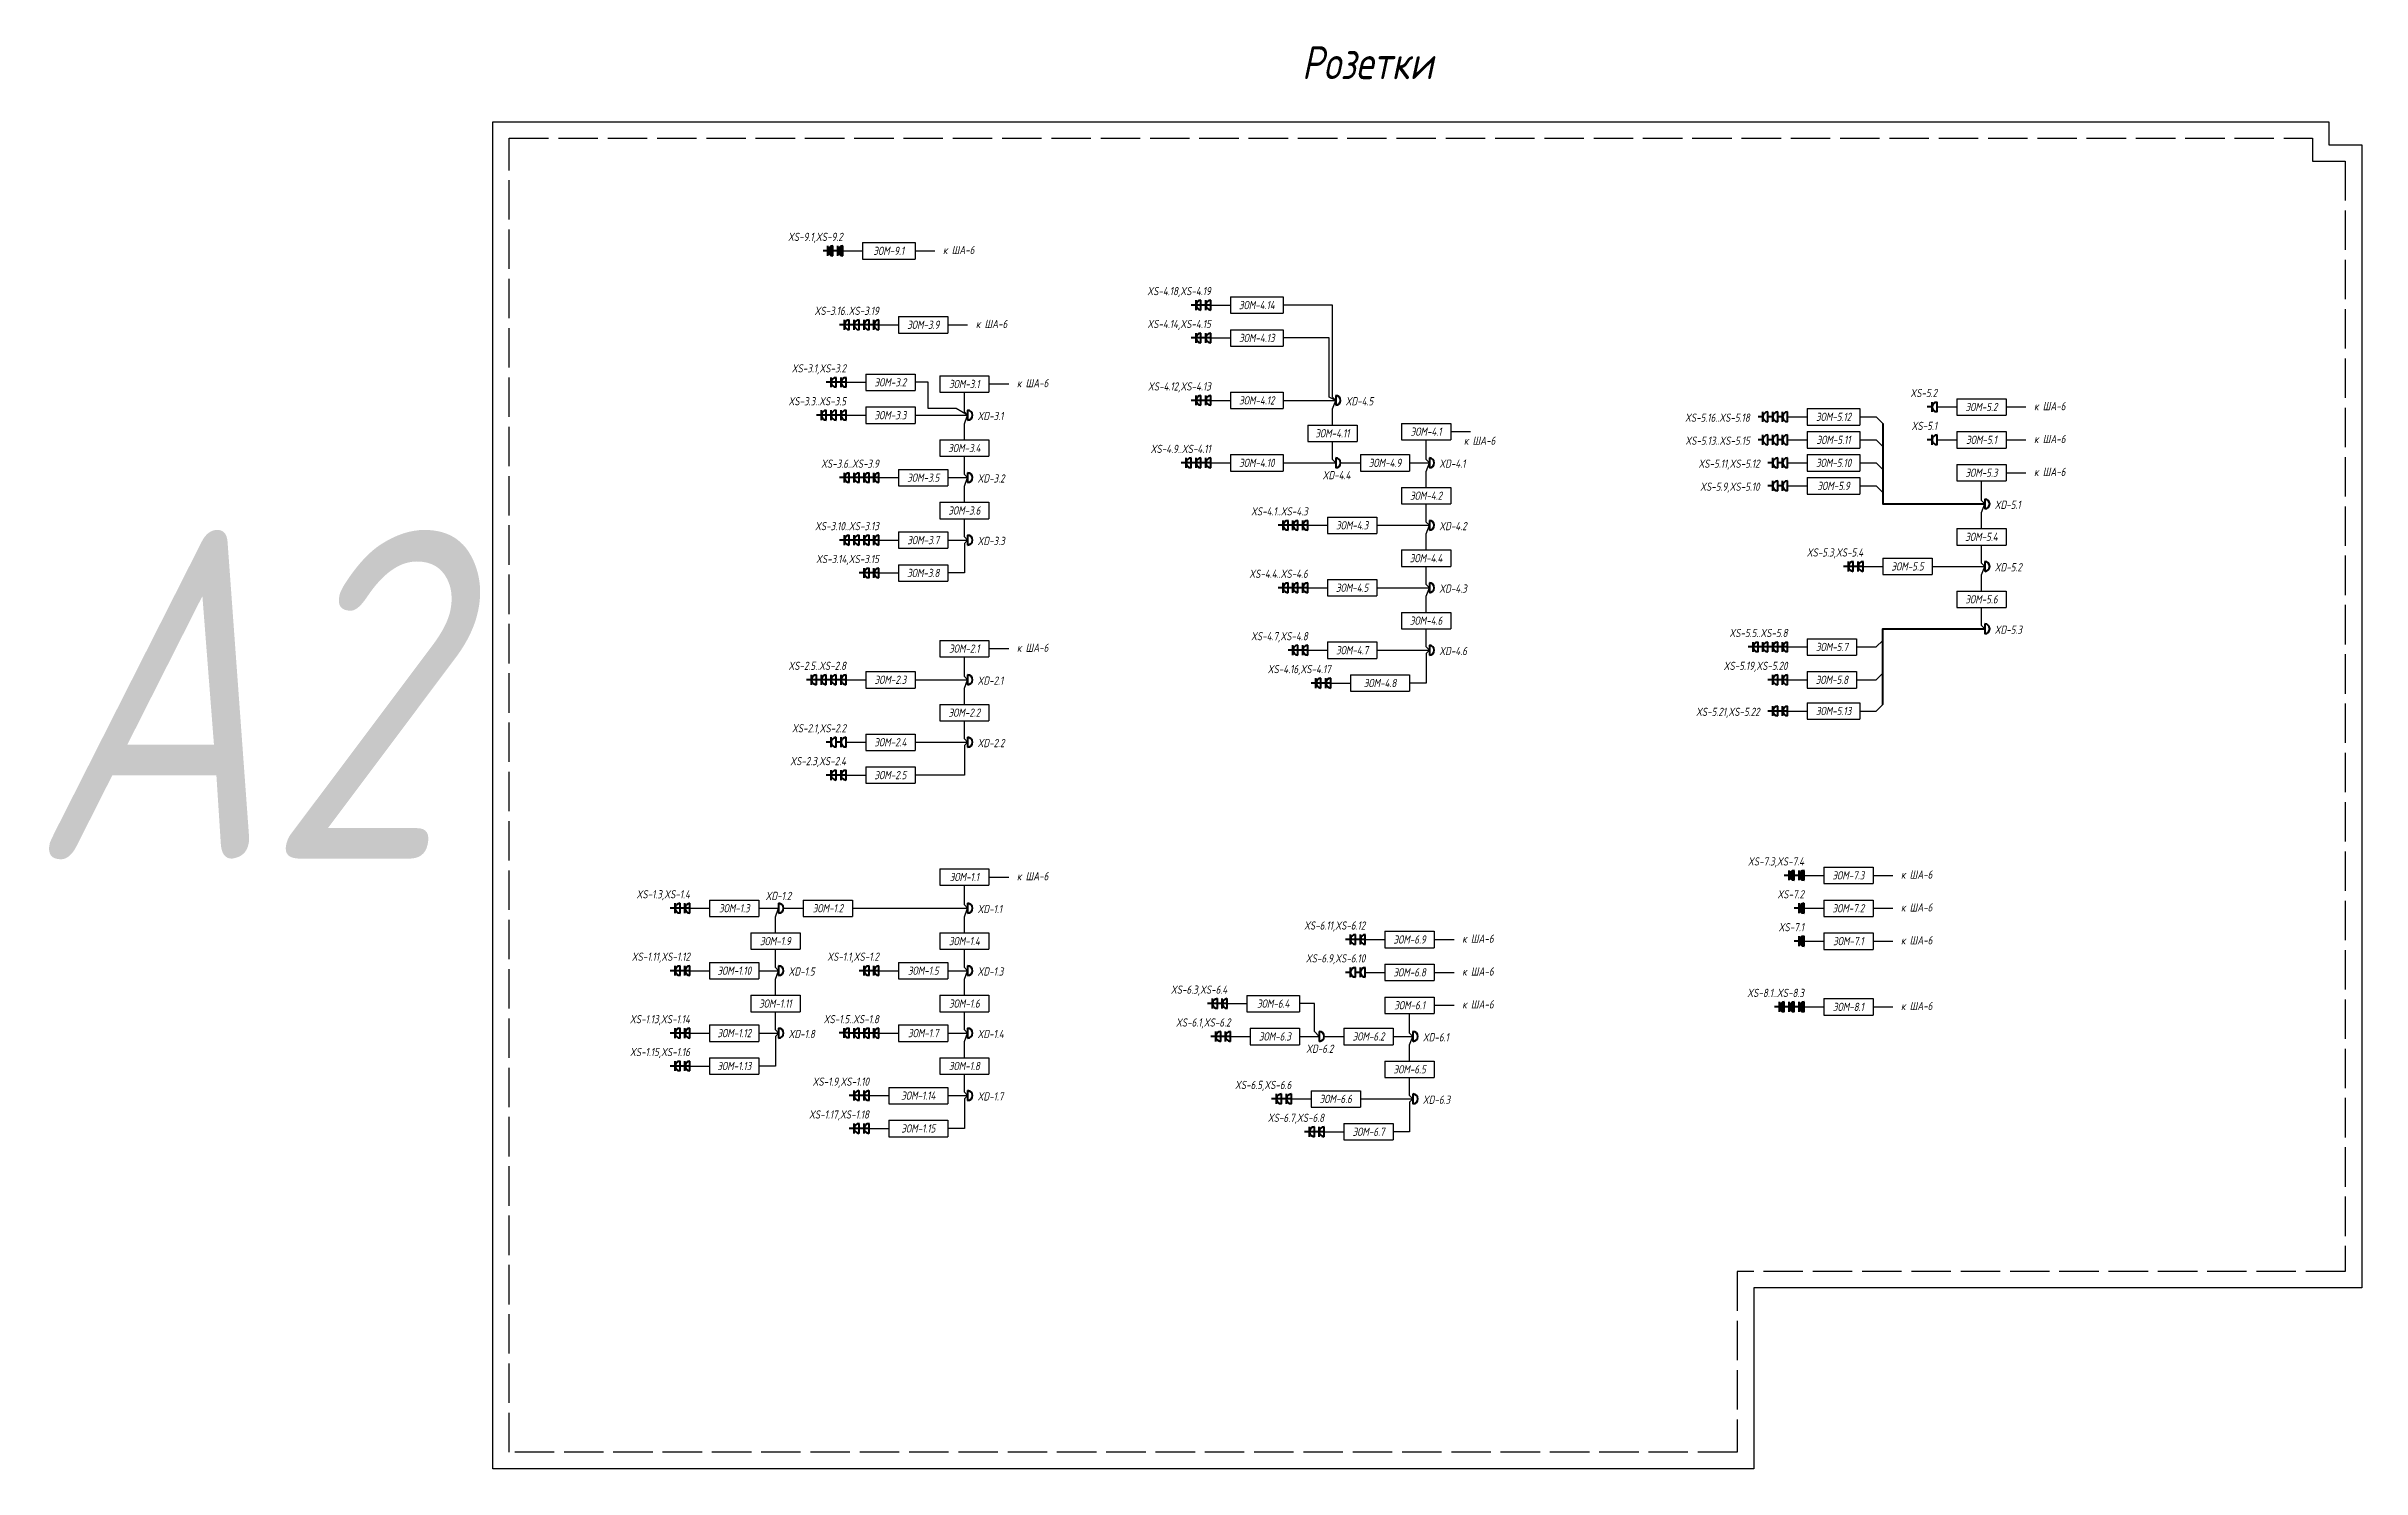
# Model space of a CAD drawing. Header units: millimetres. Extents: x -1048 to 3005, y -1068 to 487.
# Drawn here: x -297 to 407, y 54 to 487 of the extents above; entities that cross this region are included whole.
import ezdxf
from ezdxf.enums import TextEntityAlignment as Align

# ---------------------------------------------------------------- set-up
doc = ezdxf.new("R2010")
doc.units = ezdxf.units.MM
doc.linetypes.add('ACAD_ISO02W100', pattern=[15, 12, -3])
doc.layers.add('noprint', color=2, linetype='Continuous', plot=False)
doc.styles.get("Standard").update_dxf_attribs({"font": 'arial.ttf'})
doc.styles.add('ГОСТ-ISOCPEUR', font='isocpeui.ttf', dxfattribs={"width": 0.8})
doc.linetypes.add('220V_LINE', pattern='A,0.2,-0.05,["~220V",Standard,S=0.1,R=0,X=0,Y=-0.05],-0.4,0.1', length=0.75)

msp = doc.modelspace()

# ---------------------------------------------------------------- texts
at = {"style": 'ГОСТ-ISOCPEUR', "width": 0.8}
for s, p in [('XS-9.1,XS-9.2', (-55, 428.01)), ('XS-4.18,XS-4.19', (57, 411.51)), ('XS-3.16..XS-3.19', (-44, 405.51)), ('XS-4.14,XS-4.15', (57, 401.51)), ('XS-3.1,XS-3.2', (-54, 388.01)), ('XS-3.3..XS-3.5', (-54, 378.01)), ('XS-4.12,XS-4.13', (57, 382.51)), ('XS-5.2', (278, 380.51)), ('XS-5.16..XS-5.18', (221, 373.01)), ('XS-5.13..XS-5.15', (221, 366.01)), ('XS-5.1', (278, 370.51)), ('XS-3.6..XS-3.9', (-44, 359.01)), ('XS-4.9..XS-4.11', (57, 363.51)), ('XS-5.11,XS-5.12', (224, 359.01)), ('XS-5.9,XS-5.10', (224, 352.01)), ('XS-4.1..XS-4.3', (86.5, 344.51)), ('XS-3.10..XS-3.13', (-44, 340.01)), ('XS-3.14,XS-3.15', (-44, 330.01)), ('XS-5.3,XS-5.4', (255.5, 332)), ('XS-4.4..XS-4.6', (86.5, 325.51)), ('XS-5.5..XS-5.8', (232.5, 307.5)), ('XS-4.7,XS-4.8', (86.5, 306.51)), ('XS-2.5..XS-2.8', (-54, 297.51)), ('XS-4.16,XS-4.17', (93.5, 296.51)), ('XS-5.19,XS-5.20', (232.5, 297.5)), ('XS-5.21,XS-5.22', (224, 283.51)), ('XS-2.1,XS-2.2', (-54, 278.51)), ('XS-2.3,XS-2.4', (-54, 268.51)), ('XS-7.3,XS-7.4', (237.5, 238)), ('XS-1.3,XS-1.4', (-101.5, 228.01)), ('XS-7.2', (237.5, 228)), ('XS-6.11,XS-6.12', (104, 218.5)), ('XS-7.1', (237.5, 218)), ('XS-1.11,XS-1.12', (-101.5, 209.01)), ('XS-1.1,XS-1.2', (-44, 209.01)), ('XS-6.9,XS-6.10', (104, 208.5)), ('XS-6.3,XS-6.4', (62, 199)), ('XS-8.1..XS-8.3', (237.5, 198)), ('XS-1.13,XS-1.14', (-101.5, 190.01)), ('XS-1.5..XS-1.8', (-44, 190.01)), ('XS-6.1,XS-6.2', (63, 189)), ('XS-1.15,XS-1.16', (-101.5, 180.01)), ('XS-1.9,XS-1.10', (-47, 171.01)), ('XS-6.5,XS-6.6', (81.5, 170)), ('XS-1.17,XS-1.18', (-47, 161.01)), ('XS-6.7,XS-6.8', (91.5, 160))]:
    msp.add_text(s, height=2.5, dxfattribs=at).set_placement(p, align=Align.RIGHT)
for s, p in [('к ША-6', (-24.5, 424.01)), ('к ША-6', (-14.5, 401.51)), ('к ША-6', (-2, 383.51)), ('XD-4.5', (98, 378.01)), ('XD-3.1', (-14, 373.51)), ('к ША-6', (307.5, 376.51)), ('к ША-6', (134, 366.01)), ('к ША-6', (307.5, 366.51)), ('XD-4.1', (126.5, 359.01)), ('XD-3.2', (-14, 354.51)), ('XD-4.4', (91, 355.51)), ('к ША-6', (307.5, 356.51)), ('XD-5.1', (295.5, 346.5)), ('XD-4.2', (126.5, 340.01)), ('XD-3.3', (-14, 335.51)), ('XD-5.2', (295.5, 327.5)), ('XD-4.3', (126.5, 321.01)), ('XD-5.3', (295.5, 308.5)), ('к ША-6', (-2, 303.01)), ('XD-4.6', (126.5, 302.01)), ('XD-2.1', (-14, 293.01)), ('XD-2.2', (-14, 274.01)), ('к ША-6', (-2, 233.51)), ('к ША-6', (267, 234.01)), ('XD-1.2', (-78.5, 227.51)), ('XD-1.1', (-14, 223.51)), ('к ША-6', (267, 224.01)), ('к ША-6', (133.5, 214.51)), ('к ША-6', (267, 214.01)), ('XD-1.5', (-71.5, 204.51)), ('XD-1.3', (-14, 204.51)), ('к ША-6', (133.5, 204.51)), ('к ША-6', (133.5, 194.51)), ('к ША-6', (267, 194.01)), ('XD-1.8', (-71.5, 185.51)), ('XD-1.4', (-14, 185.51)), ('XD-6.2', (86, 181)), ('XD-6.1', (121.5, 184.5)), ('XD-1.7', (-14, 166.51)), ('XD-6.3', (121.5, 165.5))]:
    msp.add_text(s, height=2.5, dxfattribs=at).set_placement(p)
at = {"layer": 'noprint', "style": 'ГОСТ-ISOCPEUR', "width": 0.8}
msp.add_text('Розетки', height=10, dxfattribs=at).set_placement((124.67, 477.23), align=Align.RIGHT)
msp.add_text('А2', height=100, dxfattribs=at).set_placement((-303.02, 240.1))

# ---------------------------------------------------------------- blocks, each defined once
blk = doc.blocks.new('розетка скрытая трехполюсная')
at = {"color": 0, "lineweight": -2}
for p, q in [((-1.5, 1.5), (1.5, 1.5)), ((-1.5, 0), (1.5, 0)), ((0, 0), (0, 3))]:
    blk.add_line(p, q, dxfattribs=at)
blk.add_arc((0, 0), 1.5, 0, 180, dxfattribs=at)
blk = doc.blocks.new('коробка коммутационная')
at = {"color": 0, "lineweight": -2}
blk.add_line((0, 3), (0, 0), dxfattribs=at)
blk.add_arc((0, 1.5), 1.5, 270, 90, dxfattribs=at)
blk = doc.blocks.new('*T3')
at = {"color": 0, "lineweight": -2}
for p, q in [((0, 0), (15, 0)), ((0, 0), (0, -5)), ((15, 0), (15, -5)), ((0, -5), (15, -5))]:
    blk.add_line(p, q, dxfattribs=at)
at = {"color": 0, "insert": (7.5, -2.5), "char_height": 2.5, "width": 14, "attachment_point": 5, "style": 'ГОСТ-ISOCPEUR'}
blk.add_mtext('{ЭОМ-1.1}', dxfattribs=at)
blk = doc.blocks.new('*T4')
at = {"color": 0, "lineweight": -2}
for p, q in [((0, 0), (15, 0)), ((0, 0), (0, -5)), ((15, 0), (15, -5)), ((0, -5), (15, -5))]:
    blk.add_line(p, q, dxfattribs=at)
at = {"color": 0, "insert": (7.5, -2.5), "char_height": 2.5, "width": 14, "attachment_point": 5, "style": 'ГОСТ-ISOCPEUR'}
blk.add_mtext('{ЭОМ-1.5}', dxfattribs=at)
blk = doc.blocks.new('*T5')
at = {"color": 0, "lineweight": -2}
for p, q in [((0, 0), (15, 0)), ((0, 0), (0, -5)), ((15, 0), (15, -5)), ((0, -5), (15, -5))]:
    blk.add_line(p, q, dxfattribs=at)
at = {"color": 0, "insert": (7.5, -2.5), "char_height": 2.5, "width": 14, "attachment_point": 5, "style": 'ГОСТ-ISOCPEUR'}
blk.add_mtext('{ЭОМ-1.3}', dxfattribs=at)
blk = doc.blocks.new('*T6')
at = {"color": 0, "lineweight": -2}
for p, q in [((0, 0), (15, 0)), ((0, 0), (0, -5)), ((15, 0), (15, -5)), ((0, -5), (15, -5))]:
    blk.add_line(p, q, dxfattribs=at)
at = {"color": 0, "insert": (7.5, -2.5), "char_height": 2.5, "width": 14, "attachment_point": 5, "style": 'ГОСТ-ISOCPEUR'}
blk.add_mtext('{ЭОМ-1.2}', dxfattribs=at)
blk = doc.blocks.new('*T7')
at = {"color": 0, "lineweight": -2}
for p, q in [((0, 0), (15, 0)), ((0, 0), (0, -5)), ((15, 0), (15, -5)), ((0, -5), (15, -5))]:
    blk.add_line(p, q, dxfattribs=at)
at = {"color": 0, "insert": (7.5, -2.5), "char_height": 2.5, "width": 14, "attachment_point": 5, "style": 'ГОСТ-ISOCPEUR'}
blk.add_mtext('{ЭОМ-1.7}', dxfattribs=at)
blk = doc.blocks.new('*T8')
at = {"color": 0, "lineweight": -2}
for p, q in [((0, 0), (15, 0)), ((0, 0), (0, -5)), ((15, 0), (15, -5)), ((0, -5), (15, -5))]:
    blk.add_line(p, q, dxfattribs=at)
at = {"color": 0, "insert": (7.5, -2.5), "char_height": 2.5, "width": 14, "attachment_point": 5, "style": 'ГОСТ-ISOCPEUR'}
blk.add_mtext('{ЭОМ-1.4}', dxfattribs=at)
blk = doc.blocks.new('*T9')
at = {"color": 0, "lineweight": -2}
for p, q in [((0, 0), (15, 0)), ((0, 0), (0, -5)), ((15, 0), (15, -5)), ((0, -5), (15, -5))]:
    blk.add_line(p, q, dxfattribs=at)
at = {"color": 0, "insert": (7.5, -2.5), "char_height": 2.5, "width": 14, "attachment_point": 5, "style": 'ГОСТ-ISOCPEUR'}
blk.add_mtext('{ЭОМ-1.6}', dxfattribs=at)
blk = doc.blocks.new('*T10')
at = {"color": 0, "lineweight": -2}
for p, q in [((0, 0), (18, 0)), ((0, 0), (0, -5)), ((18, 0), (18, -5)), ((0, -5), (18, -5))]:
    blk.add_line(p, q, dxfattribs=at)
at = {"color": 0, "insert": (9, -2.5), "char_height": 2.5, "width": 17, "attachment_point": 5, "style": 'ГОСТ-ISOCPEUR'}
blk.add_mtext('{ЭОМ-1.15}', dxfattribs=at)
blk = doc.blocks.new('*T11')
at = {"color": 0, "lineweight": -2}
for p, q in [((0, 0), (15, 0)), ((0, 0), (0, -5)), ((15, 0), (15, -5)), ((0, -5), (15, -5))]:
    blk.add_line(p, q, dxfattribs=at)
at = {"color": 0, "insert": (7.5, -2.5), "char_height": 2.5, "width": 14, "attachment_point": 5, "style": 'ГОСТ-ISOCPEUR'}
blk.add_mtext('{ЭОМ-1.9}', dxfattribs=at)
blk = doc.blocks.new('*T12')
at = {"color": 0, "lineweight": -2}
for p, q in [((0, 0), (15, 0)), ((0, 0), (0, -5)), ((15, 0), (15, -5)), ((0, -5), (15, -5))]:
    blk.add_line(p, q, dxfattribs=at)
at = {"color": 0, "insert": (7.5, -2.5), "char_height": 2.5, "width": 14, "attachment_point": 5, "style": 'ГОСТ-ISOCPEUR'}
blk.add_mtext('{\\W0.8;ЭОМ-1.10}', dxfattribs=at)
blk = doc.blocks.new('*T13')
at = {"color": 0, "lineweight": -2}
for p, q in [((0, 0), (15, 0)), ((0, 0), (0, -5)), ((15, 0), (15, -5)), ((0, -5), (15, -5))]:
    blk.add_line(p, q, dxfattribs=at)
at = {"color": 0, "insert": (7.5, -2.5), "char_height": 2.5, "width": 14, "attachment_point": 5, "style": 'ГОСТ-ISOCPEUR'}
blk.add_mtext('{ЭОМ-1.13}', dxfattribs=at)
blk = doc.blocks.new('*T14')
at = {"color": 0, "lineweight": -2}
for p, q in [((0, 0), (15, 0)), ((0, 0), (0, -5)), ((15, 0), (15, -5)), ((0, -5), (15, -5))]:
    blk.add_line(p, q, dxfattribs=at)
at = {"color": 0, "insert": (7.5, -2.5), "char_height": 2.5, "width": 14, "attachment_point": 5, "style": 'ГОСТ-ISOCPEUR'}
blk.add_mtext('{ЭОМ-2.1}', dxfattribs=at)
blk = doc.blocks.new('*T15')
at = {"color": 0, "lineweight": -2}
for p, q in [((0, 0), (15, 0)), ((0, 0), (0, -5)), ((15, 0), (15, -5)), ((0, -5), (15, -5))]:
    blk.add_line(p, q, dxfattribs=at)
at = {"color": 0, "insert": (7.5, -2.5), "char_height": 2.5, "width": 14, "attachment_point": 5, "style": 'ГОСТ-ISOCPEUR'}
blk.add_mtext('{ЭОМ-2.3}', dxfattribs=at)
blk = doc.blocks.new('розетка открытая трехполюсная')
at = {"color": 0, "lineweight": -2}
for p, q in [((-1.5, 1.5), (1.5, 1.5)), ((-1.5, 0), (1.5, 0)), ((0, 1.5), (0, 3))]:
    blk.add_line(p, q, dxfattribs=at)
blk.add_arc((0, 0), 1.5, 0, 180, dxfattribs=at)
blk = doc.blocks.new('*T17')
at = {"color": 0, "lineweight": -2}
for p, q in [((0, 0), (15, 0)), ((0, 0), (0, -5)), ((15, 0), (15, -5)), ((0, -5), (15, -5))]:
    blk.add_line(p, q, dxfattribs=at)
at = {"color": 0, "insert": (7.5, -2.5), "char_height": 2.5, "width": 14, "attachment_point": 5, "style": 'ГОСТ-ISOCPEUR'}
blk.add_mtext('{ЭОМ-3.1}', dxfattribs=at)
blk = doc.blocks.new('*T18')
at = {"color": 0, "lineweight": -2}
for p, q in [((0, 0), (15, 0)), ((0, 0), (0, -5)), ((15, 0), (15, -5)), ((0, -5), (15, -5))]:
    blk.add_line(p, q, dxfattribs=at)
at = {"color": 0, "insert": (7.5, -2.5), "char_height": 2.5, "width": 14, "attachment_point": 5, "style": 'ГОСТ-ISOCPEUR'}
blk.add_mtext('{ЭОМ-3.3}', dxfattribs=at)
blk = doc.blocks.new('*T19')
at = {"color": 0, "lineweight": -2}
for p, q in [((0, 0), (15, 0)), ((0, 0), (0, -5)), ((15, 0), (15, -5)), ((0, -5), (15, -5))]:
    blk.add_line(p, q, dxfattribs=at)
at = {"color": 0, "insert": (7.5, -2.5), "char_height": 2.5, "width": 14, "attachment_point": 5, "style": 'ГОСТ-ISOCPEUR'}
blk.add_mtext('{ЭОМ-3.2}', dxfattribs=at)
blk = doc.blocks.new('*T20')
at = {"color": 0, "lineweight": -2}
for p, q in [((0, 0), (15, 0)), ((0, 0), (0, -5)), ((15, 0), (15, -5)), ((0, -5), (15, -5))]:
    blk.add_line(p, q, dxfattribs=at)
at = {"color": 0, "insert": (7.5, -2.5), "char_height": 2.5, "width": 14, "attachment_point": 5, "style": 'ГОСТ-ISOCPEUR'}
blk.add_mtext('{ЭОМ-3.4}', dxfattribs=at)
blk = doc.blocks.new('*T21')
at = {"color": 0, "lineweight": -2}
for p, q in [((0, 0), (15, 0)), ((0, 0), (0, -5)), ((15, 0), (15, -5)), ((0, -5), (15, -5))]:
    blk.add_line(p, q, dxfattribs=at)
at = {"color": 0, "insert": (7.5, -2.5), "char_height": 2.5, "width": 14, "attachment_point": 5, "style": 'ГОСТ-ISOCPEUR'}
blk.add_mtext('{ЭОМ-3.5}', dxfattribs=at)
blk = doc.blocks.new('*T22')
at = {"color": 0, "lineweight": -2}
for p, q in [((0, 0), (15, 0)), ((0, 0), (0, -5)), ((15, 0), (15, -5)), ((0, -5), (15, -5))]:
    blk.add_line(p, q, dxfattribs=at)
at = {"color": 0, "insert": (7.5, -2.5), "char_height": 2.5, "width": 14, "attachment_point": 5, "style": 'ГОСТ-ISOCPEUR'}
blk.add_mtext('{ЭОМ-3.6}', dxfattribs=at)
blk = doc.blocks.new('*T23')
at = {"color": 0, "lineweight": -2}
for p, q in [((0, 0), (15, 0)), ((0, 0), (0, -5)), ((15, 0), (15, -5)), ((0, -5), (15, -5))]:
    blk.add_line(p, q, dxfattribs=at)
at = {"color": 0, "insert": (7.5, -2.5), "char_height": 2.5, "width": 14, "attachment_point": 5, "style": 'ГОСТ-ISOCPEUR'}
blk.add_mtext('{ЭОМ-3.7}', dxfattribs=at)
blk = doc.blocks.new('*T24')
at = {"color": 0, "lineweight": -2}
for p, q in [((0, 0), (15, 0)), ((0, 0), (0, -5)), ((15, 0), (15, -5)), ((0, -5), (15, -5))]:
    blk.add_line(p, q, dxfattribs=at)
at = {"color": 0, "insert": (7.5, -2.5), "char_height": 2.5, "width": 14, "attachment_point": 5, "style": 'ГОСТ-ISOCPEUR'}
blk.add_mtext('{ЭОМ-3.8}', dxfattribs=at)
blk = doc.blocks.new('*T25')
at = {"color": 0, "lineweight": -2}
for p, q in [((0, 0), (15, 0)), ((0, 0), (0, -5)), ((15, 0), (15, -5)), ((0, -5), (15, -5))]:
    blk.add_line(p, q, dxfattribs=at)
at = {"color": 0, "insert": (7.5, -2.5), "char_height": 2.5, "width": 14, "attachment_point": 5, "style": 'ГОСТ-ISOCPEUR'}
blk.add_mtext('{ЭОМ-3.9}', dxfattribs=at)
blk = doc.blocks.new('розетка скрытая трехполюсная IP54')
at = {"lineweight": -2}
h = blk.add_hatch(color=0, dxfattribs=at)
h.paths.add_polyline_path([(0, 0), (0, 1.5, 0.414214), (-1.5, 0)])
h.paths.add_polyline_path([(1.5, 0, 0.414214), (0, 1.5), (0, 0)])
at = {"color": 0, "lineweight": -2}
for p, q in [((-1.5, 1.5), (1.5, 1.5)), ((-1.5, 0), (1.5, 0)), ((0, 0), (0, 3))]:
    blk.add_line(p, q, dxfattribs=at)
blk.add_arc((0, 0), 1.5, 0, 180, dxfattribs=at)
blk = doc.blocks.new('*T27')
at = {"color": 0, "lineweight": -2}
for p, q in [((0, 0), (16, 0)), ((0, 0), (0, -5)), ((16, 0), (16, -5)), ((0, -5), (16, -5))]:
    blk.add_line(p, q, dxfattribs=at)
at = {"color": 0, "insert": (8, -2.5), "char_height": 2.5, "width": 15, "attachment_point": 5, "style": 'ГОСТ-ISOCPEUR'}
blk.add_mtext('{ЭОМ-9.1}', dxfattribs=at)
blk = doc.blocks.new('*T28')
at = {"color": 0, "lineweight": -2}
for p, q in [((0, 0), (15, 0)), ((0, 0), (0, -5)), ((15, 0), (15, -5)), ((0, -5), (15, -5))]:
    blk.add_line(p, q, dxfattribs=at)
at = {"color": 0, "insert": (7.5, -2.5), "char_height": 2.5, "width": 14, "attachment_point": 5, "style": 'ГОСТ-ISOCPEUR'}
blk.add_mtext('{ЭОМ-4.1}', dxfattribs=at)
blk = doc.blocks.new('*T29')
at = {"color": 0, "lineweight": -2}
for p, q in [((0, 0), (15, 0)), ((0, 0), (0, -5)), ((15, 0), (15, -5)), ((0, -5), (15, -5))]:
    blk.add_line(p, q, dxfattribs=at)
at = {"color": 0, "insert": (7.5, -2.5), "char_height": 2.5, "width": 14, "attachment_point": 5, "style": 'ГОСТ-ISOCPEUR'}
blk.add_mtext('{ЭОМ-4.2}', dxfattribs=at)
blk = doc.blocks.new('*T30')
at = {"color": 0, "lineweight": -2}
for p, q in [((0, 0), (15, 0)), ((0, 0), (0, -5)), ((15, 0), (15, -5)), ((0, -5), (15, -5))]:
    blk.add_line(p, q, dxfattribs=at)
at = {"color": 0, "insert": (7.5, -2.5), "char_height": 2.5, "width": 14, "attachment_point": 5, "style": 'ГОСТ-ISOCPEUR'}
blk.add_mtext('{ЭОМ-4.3}', dxfattribs=at)
blk = doc.blocks.new('*T31')
at = {"color": 0, "lineweight": -2}
for p, q in [((0, 0), (15, 0)), ((0, 0), (0, -5)), ((15, 0), (15, -5)), ((0, -5), (15, -5))]:
    blk.add_line(p, q, dxfattribs=at)
at = {"color": 0, "insert": (7.5, -2.5), "char_height": 2.5, "width": 14, "attachment_point": 5, "style": 'ГОСТ-ISOCPEUR'}
blk.add_mtext('{ЭОМ-4.9}', dxfattribs=at)
blk = doc.blocks.new('*T32')
at = {"color": 0, "lineweight": -2}
for p, q in [((0, 0), (15, 0)), ((0, 0), (0, -5)), ((15, 0), (15, -5)), ((0, -5), (15, -5))]:
    blk.add_line(p, q, dxfattribs=at)
at = {"color": 0, "insert": (7.5, -2.5), "char_height": 2.5, "width": 14, "attachment_point": 5, "style": 'ГОСТ-ISOCPEUR'}
blk.add_mtext('{ЭОМ-4.4}', dxfattribs=at)
blk = doc.blocks.new('*T33')
at = {"color": 0, "lineweight": -2}
for p, q in [((0, 0), (15, 0)), ((0, 0), (0, -5)), ((15, 0), (15, -5)), ((0, -5), (15, -5))]:
    blk.add_line(p, q, dxfattribs=at)
at = {"color": 0, "insert": (7.5, -2.5), "char_height": 2.5, "width": 14, "attachment_point": 5, "style": 'ГОСТ-ISOCPEUR'}
blk.add_mtext('{ЭОМ-4.5}', dxfattribs=at)
blk = doc.blocks.new('*T34')
at = {"color": 0, "lineweight": -2}
for p, q in [((0, 0), (18, 0)), ((0, 0), (0, -5)), ((18, 0), (18, -5)), ((0, -5), (18, -5))]:
    blk.add_line(p, q, dxfattribs=at)
at = {"color": 0, "insert": (9, -2.5), "char_height": 2.5, "width": 17, "attachment_point": 5, "style": 'ГОСТ-ISOCPEUR'}
blk.add_mtext('{ЭОМ-4.8}', dxfattribs=at)
blk = doc.blocks.new('*T35')
at = {"color": 0, "lineweight": -2}
for p, q in [((0, 0), (15, 0)), ((0, 0), (0, -5)), ((15, 0), (15, -5)), ((0, -5), (15, -5))]:
    blk.add_line(p, q, dxfattribs=at)
at = {"color": 0, "insert": (7.5, -2.5), "char_height": 2.5, "width": 14, "attachment_point": 5, "style": 'ГОСТ-ISOCPEUR'}
blk.add_mtext('{ЭОМ-4.11}', dxfattribs=at)
blk = doc.blocks.new('*T36')
at = {"color": 0, "lineweight": -2}
for p, q in [((0, 0), (16, 0)), ((0, 0), (0, -5)), ((16, 0), (16, -5)), ((0, -5), (16, -5))]:
    blk.add_line(p, q, dxfattribs=at)
at = {"color": 0, "insert": (8, -2.5), "char_height": 2.5, "width": 15, "attachment_point": 5, "style": 'ГОСТ-ISOCPEUR'}
blk.add_mtext('{ЭОМ-4.12}', dxfattribs=at)
blk = doc.blocks.new('*T37')
at = {"color": 0, "lineweight": -2}
for p, q in [((0, 0), (16, 0)), ((0, 0), (0, -5)), ((16, 0), (16, -5)), ((0, -5), (16, -5))]:
    blk.add_line(p, q, dxfattribs=at)
at = {"color": 0, "insert": (8, -2.5), "char_height": 2.5, "width": 15, "attachment_point": 5, "style": 'ГОСТ-ISOCPEUR'}
blk.add_mtext('{ЭОМ-4.14}', dxfattribs=at)
blk = doc.blocks.new('*T38')
at = {"color": 0, "lineweight": -2}
for p, q in [((0, 0), (15, 0)), ((0, 0), (0, -5)), ((15, 0), (15, -5)), ((0, -5), (15, -5))]:
    blk.add_line(p, q, dxfattribs=at)
at = {"color": 0, "insert": (7.5, -2.5), "char_height": 2.5, "width": 14, "attachment_point": 5, "style": 'ГОСТ-ISOCPEUR'}
blk.add_mtext('{ЭОМ-5.1}', dxfattribs=at)
blk = doc.blocks.new('*T39')
at = {"color": 0, "lineweight": -2}
for p, q in [((0, 0), (15, 0)), ((0, 0), (0, -5)), ((15, 0), (15, -5)), ((0, -5), (15, -5))]:
    blk.add_line(p, q, dxfattribs=at)
at = {"color": 0, "insert": (7.5, -2.5), "char_height": 2.5, "width": 14, "attachment_point": 5, "style": 'ГОСТ-ISOCPEUR'}
blk.add_mtext('{ЭОМ-5.2}', dxfattribs=at)
blk = doc.blocks.new('*T40')
at = {"color": 0, "lineweight": -2}
for p, q in [((0, 0), (15, 0)), ((0, 0), (0, -5)), ((15, 0), (15, -5)), ((0, -5), (15, -5))]:
    blk.add_line(p, q, dxfattribs=at)
at = {"color": 0, "insert": (7.5, -2.5), "char_height": 2.5, "width": 14, "attachment_point": 5, "style": 'ГОСТ-ISOCPEUR'}
blk.add_mtext('{ЭОМ-5.3}', dxfattribs=at)
blk = doc.blocks.new('*T41')
at = {"color": 0, "lineweight": -2}
for p, q in [((0, 0), (15, 0)), ((0, 0), (0, -5)), ((15, 0), (15, -5)), ((0, -5), (15, -5))]:
    blk.add_line(p, q, dxfattribs=at)
at = {"color": 0, "insert": (7.5, -2.5), "char_height": 2.5, "width": 14, "attachment_point": 5, "style": 'ГОСТ-ISOCPEUR'}
blk.add_mtext('{ЭОМ-5.4}', dxfattribs=at)
blk = doc.blocks.new('*T42')
at = {"color": 0, "lineweight": -2}
for p, q in [((0, 0), (15, 0)), ((0, 0), (0, -5)), ((15, 0), (15, -5)), ((0, -5), (15, -5))]:
    blk.add_line(p, q, dxfattribs=at)
at = {"color": 0, "insert": (7.5, -2.5), "char_height": 2.5, "width": 14, "attachment_point": 5, "style": 'ГОСТ-ISOCPEUR'}
blk.add_mtext('{ЭОМ-5.5}', dxfattribs=at)
blk = doc.blocks.new('*T43')
at = {"color": 0, "lineweight": -2}
for p, q in [((0, 0), (15, 0)), ((0, 0), (0, -5)), ((15, 0), (15, -5)), ((0, -5), (15, -5))]:
    blk.add_line(p, q, dxfattribs=at)
at = {"color": 0, "insert": (7.5, -2.5), "char_height": 2.5, "width": 14, "attachment_point": 5, "style": 'ГОСТ-ISOCPEUR'}
blk.add_mtext('{ЭОМ-5.8}', dxfattribs=at)
blk = doc.blocks.new('*T44')
at = {"color": 0, "lineweight": -2}
for p, q in [((0, 0), (15, 0)), ((0, 0), (0, -5)), ((15, 0), (15, -5)), ((0, -5), (15, -5))]:
    blk.add_line(p, q, dxfattribs=at)
at = {"color": 0, "insert": (7.5, -2.5), "char_height": 2.5, "width": 14, "attachment_point": 5, "style": 'ГОСТ-ISOCPEUR'}
blk.add_mtext('{ЭОМ-6.1}', dxfattribs=at)
blk = doc.blocks.new('*T45')
at = {"color": 0, "lineweight": -2}
for p, q in [((0, 0), (15, 0)), ((0, 0), (0, -5)), ((15, 0), (15, -5)), ((0, -5), (15, -5))]:
    blk.add_line(p, q, dxfattribs=at)
at = {"color": 0, "insert": (7.5, -2.5), "char_height": 2.5, "width": 14, "attachment_point": 5, "style": 'ГОСТ-ISOCPEUR'}
blk.add_mtext('{ЭОМ-6.2}', dxfattribs=at)
blk = doc.blocks.new('*T46')
at = {"color": 0, "lineweight": -2}
for p, q in [((0, 0), (15, 0)), ((0, 0), (0, -5)), ((15, 0), (15, -5)), ((0, -5), (15, -5))]:
    blk.add_line(p, q, dxfattribs=at)
at = {"color": 0, "insert": (7.5, -2.5), "char_height": 2.5, "width": 14, "attachment_point": 5, "style": 'ГОСТ-ISOCPEUR'}
blk.add_mtext('{ЭОМ-6.3}', dxfattribs=at)
blk = doc.blocks.new('*T47')
at = {"color": 0, "lineweight": -2}
for p, q in [((0, 0), (16, 0)), ((0, 0), (0, -5)), ((16, 0), (16, -5)), ((0, -5), (16, -5))]:
    blk.add_line(p, q, dxfattribs=at)
at = {"color": 0, "insert": (8, -2.5), "char_height": 2.5, "width": 15, "attachment_point": 5, "style": 'ГОСТ-ISOCPEUR'}
blk.add_mtext('{ЭОМ-6.4}', dxfattribs=at)
blk = doc.blocks.new('*T48')
at = {"color": 0, "lineweight": -2}
for p, q in [((0, 0), (15, 0)), ((0, 0), (0, -5)), ((15, 0), (15, -5)), ((0, -5), (15, -5))]:
    blk.add_line(p, q, dxfattribs=at)
at = {"color": 0, "insert": (7.5, -2.5), "char_height": 2.5, "width": 14, "attachment_point": 5, "style": 'ГОСТ-ISOCPEUR'}
blk.add_mtext('{ЭОМ-6.5}', dxfattribs=at)
blk = doc.blocks.new('*T49')
at = {"color": 0, "lineweight": -2}
for p, q in [((0, 0), (15, 0)), ((0, 0), (0, -5)), ((15, 0), (15, -5)), ((0, -5), (15, -5))]:
    blk.add_line(p, q, dxfattribs=at)
at = {"color": 0, "insert": (7.5, -2.5), "char_height": 2.5, "width": 14, "attachment_point": 5, "style": 'ГОСТ-ISOCPEUR'}
blk.add_mtext('{ЭОМ-6.6}', dxfattribs=at)
blk = doc.blocks.new('*T50')
at = {"color": 0, "lineweight": -2}
for p, q in [((0, 0), (15, 0)), ((0, 0), (0, -5)), ((15, 0), (15, -5)), ((0, -5), (15, -5))]:
    blk.add_line(p, q, dxfattribs=at)
at = {"color": 0, "insert": (7.5, -2.5), "char_height": 2.5, "width": 14, "attachment_point": 5, "style": 'ГОСТ-ISOCPEUR'}
blk.add_mtext('{ЭОМ-6.7}', dxfattribs=at)
blk = doc.blocks.new('*T51')
at = {"color": 0, "lineweight": -2}
for p, q in [((0, 0), (15, 0)), ((0, 0), (0, -5)), ((15, 0), (15, -5)), ((0, -5), (15, -5))]:
    blk.add_line(p, q, dxfattribs=at)
at = {"color": 0, "insert": (7.5, -2.5), "char_height": 2.5, "width": 14, "attachment_point": 5, "style": 'ГОСТ-ISOCPEUR'}
blk.add_mtext('{ЭОМ-6.8}', dxfattribs=at)
blk = doc.blocks.new('*T52')
at = {"color": 0, "lineweight": -2}
for p, q in [((0, 0), (15, 0)), ((0, 0), (0, -5)), ((15, 0), (15, -5)), ((0, -5), (15, -5))]:
    blk.add_line(p, q, dxfattribs=at)
at = {"color": 0, "insert": (7.5, -2.5), "char_height": 2.5, "width": 14, "attachment_point": 5, "style": 'ГОСТ-ISOCPEUR'}
blk.add_mtext('{ЭОМ-6.9}', dxfattribs=at)
blk = doc.blocks.new('*T53')
at = {"color": 0, "lineweight": -2}
for p, q in [((0, 0), (15, 0)), ((0, 0), (0, -5)), ((15, 0), (15, -5)), ((0, -5), (15, -5))]:
    blk.add_line(p, q, dxfattribs=at)
at = {"color": 0, "insert": (7.5, -2.5), "char_height": 2.5, "width": 14, "attachment_point": 5, "style": 'ГОСТ-ISOCPEUR'}
blk.add_mtext('{ЭОМ-8.1}', dxfattribs=at)
blk = doc.blocks.new('*T54')
at = {"color": 0, "lineweight": -2}
for p, q in [((0, 0), (15, 0)), ((0, 0), (0, -5)), ((15, 0), (15, -5)), ((0, -5), (15, -5))]:
    blk.add_line(p, q, dxfattribs=at)
at = {"color": 0, "insert": (7.5, -2.5), "char_height": 2.5, "width": 14, "attachment_point": 5, "style": 'ГОСТ-ISOCPEUR'}
blk.add_mtext('{ЭОМ-7.2}', dxfattribs=at)
blk = doc.blocks.new('*T55')
at = {"color": 0, "lineweight": -2}
for p, q in [((0, 0), (15, 0)), ((0, 0), (0, -5)), ((15, 0), (15, -5)), ((0, -5), (15, -5))]:
    blk.add_line(p, q, dxfattribs=at)
at = {"color": 0, "insert": (7.5, -2.5), "char_height": 2.5, "width": 14, "attachment_point": 5, "style": 'ГОСТ-ISOCPEUR'}
blk.add_mtext('{ЭОМ-7.3}', dxfattribs=at)
blk = doc.blocks.new('*T126')
at = {"color": 0, "lineweight": -2}
for p, q in [((0, 0), (15, 0)), ((0, 0), (0, -5)), ((15, 0), (15, -5)), ((0, -5), (15, -5))]:
    blk.add_line(p, q, dxfattribs=at)
at = {"color": 0, "insert": (7.5, -2.5), "char_height": 2.5, "width": 14, "attachment_point": 5, "style": 'ГОСТ-ISOCPEUR'}
blk.add_mtext('{ЭОМ-2.2}', dxfattribs=at)
blk = doc.blocks.new('*T127')
at = {"color": 0, "lineweight": -2}
for p, q in [((0, 0), (15, 0)), ((0, 0), (0, -5)), ((15, 0), (15, -5)), ((0, -5), (15, -5))]:
    blk.add_line(p, q, dxfattribs=at)
at = {"color": 0, "insert": (7.5, -2.5), "char_height": 2.5, "width": 14, "attachment_point": 5, "style": 'ГОСТ-ISOCPEUR'}
blk.add_mtext('{ЭОМ-2.4}', dxfattribs=at)
blk = doc.blocks.new('*T128')
at = {"color": 0, "lineweight": -2}
for p, q in [((0, 0), (15, 0)), ((0, 0), (0, -5)), ((15, 0), (15, -5)), ((0, -5), (15, -5))]:
    blk.add_line(p, q, dxfattribs=at)
at = {"color": 0, "insert": (7.5, -2.5), "char_height": 2.5, "width": 14, "attachment_point": 5, "style": 'ГОСТ-ISOCPEUR'}
blk.add_mtext('{ЭОМ-2.5}', dxfattribs=at)
blk = doc.blocks.new('*T129')
at = {"color": 0, "lineweight": -2}
for p, q in [((0, 0), (15, 0)), ((0, 0), (0, -5)), ((15, 0), (15, -5)), ((0, -5), (15, -5))]:
    blk.add_line(p, q, dxfattribs=at)
at = {"color": 0, "insert": (7.5, -2.5), "char_height": 2.5, "width": 14, "attachment_point": 5, "style": 'ГОСТ-ISOCPEUR'}
blk.add_mtext('{ЭОМ-1.11}', dxfattribs=at)
blk = doc.blocks.new('*T130')
at = {"color": 0, "lineweight": -2}
for p, q in [((0, 0), (15, 0)), ((0, 0), (0, -5)), ((15, 0), (15, -5)), ((0, -5), (15, -5))]:
    blk.add_line(p, q, dxfattribs=at)
at = {"color": 0, "insert": (7.5, -2.5), "char_height": 2.5, "width": 14, "attachment_point": 5, "style": 'ГОСТ-ISOCPEUR'}
blk.add_mtext('{ЭОМ-1.12}', dxfattribs=at)
blk = doc.blocks.new('*T131')
at = {"color": 0, "lineweight": -2}
for p, q in [((0, 0), (15, 0)), ((0, 0), (0, -5)), ((15, 0), (15, -5)), ((0, -5), (15, -5))]:
    blk.add_line(p, q, dxfattribs=at)
at = {"color": 0, "insert": (7.5, -2.5), "char_height": 2.5, "width": 14, "attachment_point": 5, "style": 'ГОСТ-ISOCPEUR'}
blk.add_mtext('{ЭОМ-1.8}', dxfattribs=at)
blk = doc.blocks.new('*T132')
at = {"color": 0, "lineweight": -2}
for p, q in [((0, 0), (18, 0)), ((0, 0), (0, -5)), ((18, 0), (18, -5)), ((0, -5), (18, -5))]:
    blk.add_line(p, q, dxfattribs=at)
at = {"color": 0, "insert": (9, -2.5), "char_height": 2.5, "width": 17, "attachment_point": 5, "style": 'ГОСТ-ISOCPEUR'}
blk.add_mtext('{ЭОМ-1.14}', dxfattribs=at)
blk = doc.blocks.new('*T133')
at = {"color": 0, "lineweight": -2}
for p, q in [((0, 0), (15, 0)), ((0, 0), (0, -5)), ((15, 0), (15, -5)), ((0, -5), (15, -5))]:
    blk.add_line(p, q, dxfattribs=at)
at = {"color": 0, "insert": (7.5, -2.5), "char_height": 2.5, "width": 14, "attachment_point": 5, "style": 'ГОСТ-ISOCPEUR'}
blk.add_mtext('{ЭОМ-4.6}', dxfattribs=at)
blk = doc.blocks.new('*T134')
at = {"color": 0, "lineweight": -2}
for p, q in [((0, 0), (15, 0)), ((0, 0), (0, -5)), ((15, 0), (15, -5)), ((0, -5), (15, -5))]:
    blk.add_line(p, q, dxfattribs=at)
at = {"color": 0, "insert": (7.5, -2.5), "char_height": 2.5, "width": 14, "attachment_point": 5, "style": 'ГОСТ-ISOCPEUR'}
blk.add_mtext('{ЭОМ-4.7}', dxfattribs=at)
blk = doc.blocks.new('*T135')
at = {"color": 0, "lineweight": -2}
for p, q in [((0, 0), (16, 0)), ((0, 0), (0, -5)), ((16, 0), (16, -5)), ((0, -5), (16, -5))]:
    blk.add_line(p, q, dxfattribs=at)
at = {"color": 0, "insert": (8, -2.5), "char_height": 2.5, "width": 15, "attachment_point": 5, "style": 'ГОСТ-ISOCPEUR'}
blk.add_mtext('{ЭОМ-4.13}', dxfattribs=at)
blk = doc.blocks.new('*T136')
at = {"color": 0, "lineweight": -2}
for p, q in [((0, 0), (16, 0)), ((0, 0), (0, -5)), ((16, 0), (16, -5)), ((0, -5), (16, -5))]:
    blk.add_line(p, q, dxfattribs=at)
at = {"color": 0, "insert": (8, -2.5), "char_height": 2.5, "width": 15, "attachment_point": 5, "style": 'ГОСТ-ISOCPEUR'}
blk.add_mtext('{ЭОМ-4.10}', dxfattribs=at)
blk = doc.blocks.new('*T137')
at = {"color": 0, "lineweight": -2}
for p, q in [((0, 0), (15, 0)), ((0, 0), (0, -5)), ((15, 0), (15, -5)), ((0, -5), (15, -5))]:
    blk.add_line(p, q, dxfattribs=at)
at = {"color": 0, "insert": (7.5, -2.5), "char_height": 2.5, "width": 14, "attachment_point": 5, "style": 'ГОСТ-ISOCPEUR'}
blk.add_mtext('{ЭОМ-5.6}', dxfattribs=at)
blk = doc.blocks.new('*T138')
at = {"color": 0, "lineweight": -2}
for p, q in [((0, 0), (15, 0)), ((0, 0), (0, -5)), ((15, 0), (15, -5)), ((0, -5), (15, -5))]:
    blk.add_line(p, q, dxfattribs=at)
at = {"color": 0, "insert": (7.5, -2.5), "char_height": 2.5, "width": 14, "attachment_point": 5, "style": 'ГОСТ-ISOCPEUR'}
blk.add_mtext('{ЭОМ-5.7}', dxfattribs=at)
blk = doc.blocks.new('*T149')
at = {"color": 0, "lineweight": -2}
for p, q in [((0, 0), (15, 0)), ((0, 0), (0, -5)), ((15, 0), (15, -5)), ((0, -5), (15, -5))]:
    blk.add_line(p, q, dxfattribs=at)
at = {"color": 0, "insert": (7.5, -2.5), "char_height": 2.5, "width": 14, "attachment_point": 5, "style": 'ГОСТ-ISOCPEUR'}
blk.add_mtext('{ЭОМ-7.1}', dxfattribs=at)
blk = doc.blocks.new('*T379')
at = {"color": 0, "lineweight": -2}
for p, q in [((0, 0), (16, 0)), ((0, 0), (0, -5)), ((16, 0), (16, -5)), ((0, -5), (16, -5))]:
    blk.add_line(p, q, dxfattribs=at)
at = {"color": 0, "insert": (8, -2.5), "char_height": 2.5, "width": 15, "attachment_point": 5, "style": 'ГОСТ-ISOCPEUR'}
blk.add_mtext('{ЭОМ-5.10}', dxfattribs=at)
blk = doc.blocks.new('*T380')
at = {"color": 0, "lineweight": -2}
for p, q in [((0, 0), (16, 0)), ((0, 0), (0, -5)), ((16, 0), (16, -5)), ((0, -5), (16, -5))]:
    blk.add_line(p, q, dxfattribs=at)
at = {"color": 0, "insert": (8, -2.5), "char_height": 2.5, "width": 15, "attachment_point": 5, "style": 'ГОСТ-ISOCPEUR'}
blk.add_mtext('{ЭОМ-5.9}', dxfattribs=at)
blk = doc.blocks.new('*T381')
at = {"color": 0, "lineweight": -2}
for p, q in [((0, 0), (16, 0)), ((0, 0), (0, -5)), ((16, 0), (16, -5)), ((0, -5), (16, -5))]:
    blk.add_line(p, q, dxfattribs=at)
at = {"color": 0, "insert": (8, -2.5), "char_height": 2.5, "width": 15, "attachment_point": 5, "style": 'ГОСТ-ISOCPEUR'}
blk.add_mtext('{ЭОМ-5.11}', dxfattribs=at)
blk = doc.blocks.new('*T382')
at = {"color": 0, "lineweight": -2}
for p, q in [((0, 0), (16, 0)), ((0, 0), (0, -5)), ((16, 0), (16, -5)), ((0, -5), (16, -5))]:
    blk.add_line(p, q, dxfattribs=at)
at = {"color": 0, "insert": (8, -2.5), "char_height": 2.5, "width": 15, "attachment_point": 5, "style": 'ГОСТ-ISOCPEUR'}
blk.add_mtext('{ЭОМ-5.12}', dxfattribs=at)
blk = doc.blocks.new('*T383')
at = {"color": 0, "lineweight": -2}
for p, q in [((0, 0), (16, 0)), ((0, 0), (0, -5)), ((16, 0), (16, -5)), ((0, -5), (16, -5))]:
    blk.add_line(p, q, dxfattribs=at)
at = {"color": 0, "insert": (8, -2.5), "char_height": 2.5, "width": 15, "attachment_point": 5, "style": 'ГОСТ-ISOCPEUR'}
blk.add_mtext('{ЭОМ-5.13}', dxfattribs=at)

# ---------------------------------------------------------------- linework, layer by layer
at = {"linetype": '220V_LINE', "ltscale": 8}
for p, q in [((-55, 425.01), (-49, 425.01)), ((-33, 425.01), (-27, 425.01)), ((-44, 402.51), (-38, 402.51)), ((-23, 402.51), (-17, 402.51)), ((57, 408.51), (63, 408.51)), ((57, 398.51), (63, 398.51)), ((-54, 385.01), (-48, 385.01)), ((-10.5, 384.5), (-4.5, 384.5)), ((-54, 375.01), (-48, 375.01)), ((-33, 375.01), (-17, 375.01)), ((57, 379.51), (63, 379.51)), ((79, 379.51), (95, 379.51)), ((232.5, 374.51), (238.5, 374.51)), ((278, 377.51), (284, 377.51)), ((299, 377.51), (305, 377.51)), ((130, 370), (136, 370)), ((232.5, 367.51), (238.5, 367.51)), ((278, 367.51), (284, 367.51)), ((299, 367.51), (305, 367.51)), ((57, 360.51), (63, 360.51)), ((79, 360.51), (95, 360.51)), ((96.5, 360.51), (102.5, 360.51)), ((117.5, 360.51), (123.5, 360.51)), ((232.5, 360.51), (238.5, 360.51)), ((-44, 356.01), (-38, 356.01)), ((-23, 356.01), (-17, 356.01)), ((232.5, 353.51), (238.5, 353.51)), ((299, 357.5), (305, 357.5)), ((86.5, 341.51), (92.5, 341.51)), ((107.5, 341.51), (123.5, 341.51)), ((-44, 337.01), (-38, 337.01)), ((-23, 337.01), (-17, 337.01)), ((-44, 327.01), (-38, 327.01)), ((255.5, 329), (261.5, 329)), ((276.5, 329), (292.5, 329)), ((86.5, 322.51), (92.5, 322.51)), ((107.5, 322.51), (123.5, 322.51)), ((-10.5, 304), (-4.5, 304)), ((86.5, 303.51), (92.5, 303.51)), ((107.5, 303.51), (123.5, 303.51)), ((232.5, 304.5), (238.5, 304.5)), ((-54, 294.51), (-48, 294.51)), ((-33, 294.51), (-17, 294.51)), ((93.5, 293.51), (99.5, 293.51)), ((232.5, 294.5), (238.5, 294.5)), ((232.5, 285.01), (238.5, 285.01)), ((-54, 275.51), (-48, 275.51)), ((-33, 275.51), (-17, 275.51)), ((-54, 265.51), (-48, 265.51)), ((-10.5, 234.5), (-4.5, 234.5)), ((237.5, 235), (243.5, 235)), ((258.5, 235), (264.5, 235)), ((-101.5, 225.01), (-95.5, 225.01)), ((-80.5, 225.01), (-74.5, 225.01)), ((-73, 225.01), (-67, 225.01)), ((237.5, 225), (243.5, 225)), ((258.5, 225), (264.5, 225)), ((104, 215.5), (110, 215.5)), ((125, 215.5), (131, 215.5)), ((237.5, 215), (243.5, 215)), ((258.5, 215), (264.5, 215)), ((-101.5, 206.01), (-95.5, 206.01)), ((-80.5, 206.01), (-74.5, 206.01)), ((-44, 206.01), (-38, 206.01)), ((-23, 206.01), (-17, 206.01)), ((104, 205.5), (110, 205.5)), ((125, 205.5), (131, 205.5)), ((62, 196), (68, 196)), ((125, 195.5), (131, 195.5)), ((237.5, 195), (243.5, 195)), ((258.5, 195), (264.5, 195)), ((-101.5, 187.01), (-95.5, 187.01)), ((-80.5, 187.01), (-74.5, 187.01)), ((-44, 187.01), (-38, 187.01)), ((-23, 187.01), (-17, 187.01)), ((63, 186), (69, 186)), ((84, 186), (90, 186)), ((91.5, 186), (97.5, 186)), ((112.5, 186), (118.5, 186)), ((-101.5, 177.01), (-95.5, 177.01)), ((-47, 168.01), (-41, 168.01)), ((-23, 168.01), (-17, 168.01)), ((81.5, 167), (87.5, 167)), ((102.5, 167), (118.5, 167)), ((-47, 158.01), (-41, 158.01)), ((91.5, 157), (97.5, 157))]:
    msp.add_line(p, q, dxfattribs=at)
at = {"linetype": '220V_LINE', "ltscale": 8, "flags": 128}
for points in [[(95, 379.5), (94, 380.5), (94, 408.5), (79, 408.5)], [(95, 379.51), (93, 380.5), (93, 398.5), (79, 398.51)], [(-17, 375.01), (-20.5, 377.01), (-29.02, 377.01), (-29.02, 385.01), (-33, 385.01)], [(-17, 375.01), (-18, 376.01), (-18, 382.01)], [(-18, 367.51), (-18, 372.42), (-17, 375.01)], [(94, 372.01), (94, 376.92), (95, 379.51)], [(254.5, 374.5), (259.5, 374.5), (261.5, 372.5)], [(95, 360.51), (94, 361.51), (94, 367.01)], [(123.5, 360.51), (122.5, 361.51), (122.5, 367.51)], [(254.5, 367.5), (259.5, 367.5), (261.5, 365.5)], [(-17, 356.01), (-18, 357.01), (-18, 362.51)], [(122.5, 353.01), (122.5, 357.92), (123.5, 360.51)], [(254.5, 360.5), (259.5, 360.5), (261.5, 358.5)], [(-18, 348.51), (-18, 353.42), (-17, 356.01)], [(254.5, 353.5), (259.5, 353.5), (261.5, 351.5)], [(292.5, 348), (291.5, 349.01), (291.5, 355.01)], [(123.5, 341.51), (122.5, 342.51), (122.5, 348.01)], [(291.5, 340.5), (291.5, 345.42), (292.5, 348)], [(-17, 337.01), (-18, 338.01), (-18, 343.51)], [(122.5, 334.01), (122.5, 338.92), (123.5, 341.51)], [(-17, 337.01), (-18, 336.01), (-18, 327.01), (-23, 327.01)], [(292.5, 329), (291.5, 330), (291.5, 335.5)], [(123.5, 322.51), (122.5, 323.51), (122.5, 329.01)], [(291.5, 321.5), (291.5, 326.42), (292.5, 329)], [(122.5, 315.01), (122.5, 319.92), (123.5, 322.51)], [(123.5, 303.51), (122.5, 304.51), (122.5, 310.01)], [(292.5, 310), (291.5, 311), (291.5, 316.5)], [(123.5, 303.51), (122.5, 302.51), (122.5, 293.51), (117.5, 293.51)], [(253.5, 304.5), (259.5, 304.5), (261.5, 306.5)], [(-17, 294.51), (-18, 295.51), (-18, 301.51)], [(253.5, 294.5), (259.5, 294.5), (261.5, 296.5)], [(-18, 287.01), (-18, 291.92), (-17, 294.51)], [(-17, 275.51), (-18, 276.51), (-18, 282.01)], [(254.5, 285), (259.5, 285), (261.5, 287)], [(-17, 275.51), (-18, 274.51), (-18, 265.51), (-33, 265.51)], [(-17, 225.01), (-18, 226.01), (-18, 232.01)], [(-75.5, 217.51), (-75.5, 222.42), (-74.5, 225.01)], [(-52, 225.01), (-17, 225.01)], [(-18, 217.51), (-18, 222.42), (-17, 225.01)], [(-74.5, 206.01), (-75.5, 207.01), (-75.5, 212.51)], [(-17, 206.01), (-18, 207.01), (-18, 212.51)], [(-75.5, 198.51), (-75.5, 203.42), (-74.5, 206.01)], [(-18, 198.51), (-18, 203.42), (-17, 206.01)], [(-74.5, 187.01), (-75.5, 188.01), (-75.5, 193.51)], [(-17, 187.01), (-18, 188.01), (-18, 193.51)], [(90, 186), (88.5, 187.5), (88.5, 196), (84, 196)], [(118.5, 186), (117.5, 187), (117.5, 193)], [(-74.5, 187.01), (-75.5, 186.01), (-75.5, 177.01), (-80.5, 177.01)], [(-18, 179.51), (-18, 184.42), (-17, 187.01)], [(117.5, 178.5), (117.5, 183.41), (118.5, 186)], [(-17, 168.01), (-18, 169.01), (-18, 174.51)], [(118.5, 167), (117.5, 168), (117.5, 173.5)], [(-17, 168.01), (-18, 167.01), (-18, 158.01), (-23, 158.01)], [(118.5, 167), (117.5, 166), (117.5, 157), (112.5, 157)]]:
    msp.add_lwpolyline(points, dxfattribs=at)
at = {"linetype": '220V_LINE', "lineweight": 40, "ltscale": 8, "flags": 128}
for points in [[(261.5, 372.5), (261.5, 348), (292.5, 348)], [(261.5, 287), (261.5, 310), (292.5, 310)]]:
    msp.add_lwpolyline(points, dxfattribs=at)
at = {"layer": 'noprint'}
msp.add_lwpolyline([(-161.5, 464.28), (397.19, 464.28), (397.19, 457.28), (407.19, 457.28), (407.19, 109.5), (222.19, 109.5), (222.19, 54.5), (-161.5, 54.5)], close=True, dxfattribs=at)
at = {"layer": 'noprint', "linetype": 'ACAD_ISO02W100'}
msp.add_lwpolyline([(-156.5, 459.28), (392.19, 459.28), (392.19, 452.28), (402.19, 452.28), (402.19, 114.5), (217.19, 114.5), (217.19, 59.5), (-156.5, 59.5)], close=True, dxfattribs=at)

# ---------------------------------------------------------------- block references
at = {"color": 1, "lineweight": 40, "rotation": 90}
for name, p in [('розетка скрытая трехполюсная IP54', (-58, 425.01)), ('розетка скрытая трехполюсная IP54', (-55, 425.01)), ('розетка скрытая трехполюсная', (54, 408.51)), ('розетка скрытая трехполюсная', (57, 408.51)), ('розетка скрытая трехполюсная', (-53, 402.51)), ('розетка скрытая трехполюсная', (-50, 402.51)), ('розетка скрытая трехполюсная', (-47, 402.51)), ('розетка скрытая трехполюсная', (-44, 402.51)), ('розетка скрытая трехполюсная', (54, 398.51)), ('розетка скрытая трехполюсная', (57, 398.51)), ('розетка скрытая трехполюсная', (-57, 385.01)), ('розетка скрытая трехполюсная', (-54, 385.01)), ('розетка скрытая трехполюсная', (54, 379.51)), ('розетка скрытая трехполюсная', (57, 379.51)), ('розетка скрытая трехполюсная', (-60, 375.01)), ('розетка скрытая трехполюсная', (-57, 375.01)), ('розетка скрытая трехполюсная', (-54, 375.01)), ('розетка открытая трехполюсная', (226.5, 374.51)), ('розетка открытая трехполюсная', (229.5, 374.51)), ('розетка открытая трехполюсная', (232.5, 374.51)), ('розетка открытая трехполюсная', (278, 377.51)), ('розетка открытая трехполюсная', (226.5, 367.51)), ('розетка открытая трехполюсная', (229.5, 367.51)), ('розетка открытая трехполюсная', (232.5, 367.51)), ('розетка открытая трехполюсная', (278, 367.51)), ('розетка скрытая трехполюсная', (51, 360.51)), ('розетка скрытая трехполюсная', (54, 360.51)), ('розетка скрытая трехполюсная', (57, 360.51)), ('розетка открытая трехполюсная', (229.5, 360.51)), ('розетка открытая трехполюсная', (232.5, 360.51)), ('розетка скрытая трехполюсная', (-53, 356.01)), ('розетка скрытая трехполюсная', (-50, 356.01)), ('розетка скрытая трехполюсная', (-47, 356.01)), ('розетка скрытая трехполюсная', (-44, 356.01)), ('розетка открытая трехполюсная', (229.5, 353.51)), ('розетка открытая трехполюсная', (232.5, 353.51)), ('розетка скрытая трехполюсная', (-53, 337.01)), ('розетка скрытая трехполюсная', (-50, 337.01)), ('розетка скрытая трехполюсная', (-47, 337.01)), ('розетка скрытая трехполюсная', (-44, 337.01)), ('розетка скрытая трехполюсная', (80.5, 341.51)), ('розетка скрытая трехполюсная', (83.5, 341.51)), ('розетка скрытая трехполюсная', (86.5, 341.51)), ('розетка скрытая трехполюсная', (-47, 327.01)), ('розетка скрытая трехполюсная', (-44, 327.01)), ('розетка скрытая трехполюсная', (252.5, 329)), ('розетка скрытая трехполюсная', (255.5, 329)), ('розетка скрытая трехполюсная', (80.5, 322.51)), ('розетка скрытая трехполюсная', (83.5, 322.51)), ('розетка скрытая трехполюсная', (86.5, 322.51)), ('розетка скрытая трехполюсная', (83.5, 303.51)), ('розетка скрытая трехполюсная', (86.5, 303.51)), ('розетка скрытая трехполюсная', (223.5, 304.5)), ('розетка скрытая трехполюсная', (226.5, 304.5)), ('розетка скрытая трехполюсная', (229.5, 304.5)), ('розетка скрытая трехполюсная', (232.5, 304.5)), ('розетка скрытая трехполюсная', (-63, 294.51)), ('розетка скрытая трехполюсная', (-60, 294.51)), ('розетка скрытая трехполюсная', (-57, 294.51)), ('розетка скрытая трехполюсная', (-54, 294.51)), ('розетка скрытая трехполюсная', (229.5, 294.5)), ('розетка скрытая трехполюсная', (232.5, 294.5)), ('розетка скрытая трехполюсная', (90.5, 293.51)), ('розетка скрытая трехполюсная', (93.5, 293.51)), ('розетка скрытая трехполюсная', (229.5, 285)), ('розетка скрытая трехполюсная', (232.5, 285)), ('розетка открытая трехполюсная', (-57, 275.51)), ('розетка открытая трехполюсная', (-54, 275.51)), ('розетка скрытая трехполюсная', (-57, 265.51)), ('розетка скрытая трехполюсная', (-54, 265.51)), ('розетка скрытая трехполюсная IP54', (234.5, 235)), ('розетка скрытая трехполюсная IP54', (237.5, 235)), ('розетка скрытая трехполюсная', (-104.5, 225.01)), ('розетка скрытая трехполюсная', (-101.5, 225.01)), ('розетка скрытая трехполюсная IP54', (237.5, 225)), ('розетка скрытая трехполюсная', (101, 215.5)), ('розетка скрытая трехполюсная', (104, 215.5)), ('розетка скрытая трехполюсная IP54', (237.5, 215)), ('розетка скрытая трехполюсная', (-104.5, 206.01)), ('розетка скрытая трехполюсная', (-101.5, 206.01)), ('розетка скрытая трехполюсная', (-47, 206.01)), ('розетка скрытая трехполюсная', (-44, 206.01)), ('розетка открытая трехполюсная', (101, 205.5)), ('розетка открытая трехполюсная', (104, 205.5)), ('розетка скрытая трехполюсная', (59, 196)), ('розетка скрытая трехполюсная', (62, 196)), ('розетка скрытая трехполюсная IP54', (231.5, 195)), ('розетка скрытая трехполюсная IP54', (234.5, 195)), ('розетка скрытая трехполюсная IP54', (237.5, 195)), ('розетка скрытая трехполюсная', (-104.5, 187.01)), ('розетка скрытая трехполюсная', (-101.5, 187.01)), ('розетка скрытая трехполюсная', (-53.06, 187.06)), ('розетка скрытая трехполюсная', (-50, 187.01)), ('розетка скрытая трехполюсная', (-47, 187.01)), ('розетка скрытая трехполюсная', (-44, 187.01)), ('розетка скрытая трехполюсная', (60, 186)), ('розетка скрытая трехполюсная', (63, 186)), ('розетка скрытая трехполюсная', (-104.5, 177.01)), ('розетка скрытая трехполюсная', (-101.5, 177.01)), ('розетка скрытая трехполюсная', (-50, 168.01)), ('розетка скрытая трехполюсная', (-47, 168.01)), ('розетка скрытая трехполюсная', (78.5, 167)), ('розетка скрытая трехполюсная', (81.5, 167)), ('розетка скрытая трехполюсная', (-50, 158.01)), ('розетка скрытая трехполюсная', (-47, 158.01)), ('розетка скрытая трехполюсная', (88.5, 157)), ('розетка скрытая трехполюсная', (91.5, 157))]:
    msp.add_blockref(name, p, dxfattribs=at)
for name, p in [('*T27', (-49, 427.51)), ('*T37', (63, 411.01)), ('*T25', (-38, 405.01)), ('*T135', (63, 401.01)), ('*T19', (-48, 387.51)), ('*T17', (-25.5, 387.01)), ('*T36', (63, 382.01)), ('*T18', (-48, 377.51)), ('*T382', (238.5, 377.01)), ('*T39', (284, 380.01)), ('*T20', (-25.5, 367.51)), ('*T35', (86.5, 372.01)), ('*T28', (115, 372.51)), ('*T381', (238.5, 370.01)), ('*T38', (284, 370.01)), ('*T136', (63, 363.01)), ('*T31', (102.5, 363.01)), ('*T379', (238.5, 363.01)), ('*T40', (284, 360.01)), ('*T21', (-38, 358.51)), ('*T29', (115, 353.01)), ('*T380', (238.5, 356.01)), ('*T22', (-25.5, 348.51)), ('*T23', (-38, 339.51)), ('*T30', (92.5, 344.01)), ('*T41', (284, 340.5)), ('*T32', (115, 334.01)), ('*T42', (261.5, 331.5)), ('*T24', (-38, 329.51)), ('*T33', (92.5, 325.01)), ('*T137', (284, 321.5)), ('*T133', (115, 315.01)), ('*T14', (-25.5, 306.51)), ('*T134', (92.5, 306.01)), ('*T138', (238.5, 307)), ('*T15', (-48, 297.01)), ('*T34', (99.5, 296.01)), ('*T43', (238.5, 297)), ('*T126', (-25.5, 287.01)), ('*T383', (238.5, 287.51)), ('*T127', (-48, 278.01)), ('*T128', (-48, 268.01)), ('*T3', (-25.5, 237.01)), ('*T55', (243.5, 237.5)), ('*T5', (-95.5, 227.51)), ('*T6', (-67, 227.51)), ('*T54', (243.5, 227.5)), ('*T11', (-83, 217.51)), ('*T8', (-25.5, 217.51)), ('*T52', (110, 218)), ('*T149', (243.5, 217.5)), ('*T12', (-95.5, 208.51)), ('*T4', (-38, 208.51)), ('*T51', (110, 208)), ('*T129', (-83, 198.51)), ('*T9', (-25.5, 198.51)), ('*T47', (68, 198.5)), ('*T44', (110, 198)), ('*T53', (243.5, 197.5)), ('*T130', (-95.5, 189.51)), ('*T7', (-38, 189.51)), ('*T46', (69, 188.5)), ('*T45', (97.5, 188.5)), ('*T13', (-95.5, 179.51)), ('*T131', (-25.5, 179.51)), ('*T48', (110, 178.5)), ('*T132', (-41, 170.51)), ('*T49', (87.5, 169.5)), ('*T10', (-41, 160.51)), ('*T50', (97.5, 159.5))]:
    msp.add_blockref(name, p)
at = {"lineweight": 40}
for p in [(95, 378.01), (-17, 373.51), (95, 359.01), (123.5, 359.01), (-17, 354.51), (292.5, 346.5), (-17, 335.51), (123.5, 340.01), (292.5, 327.5), (123.5, 321.01), (292.5, 308.5), (123.5, 302.01), (-17, 293.01), (-17, 274.01), (-74.5, 223.51), (-17, 223.51), (-74.5, 204.51), (-17, 204.51), (-74.5, 185.51), (-17, 185.51), (90, 184.5), (118.5, 184.5), (-17, 166.51), (118.5, 165.5)]:
    msp.add_blockref('коробка коммутационная', p, dxfattribs=at)

msp.set_redraw_order([(e.dxf.handle, doc.entitydb.next_handle()) for e in msp.query("TEXT MTEXT ATTDEF DIMENSION ARC_DIMENSION")])  # texts and dimensions are drawn at this point

doc.saveas('drawing.dxf')
